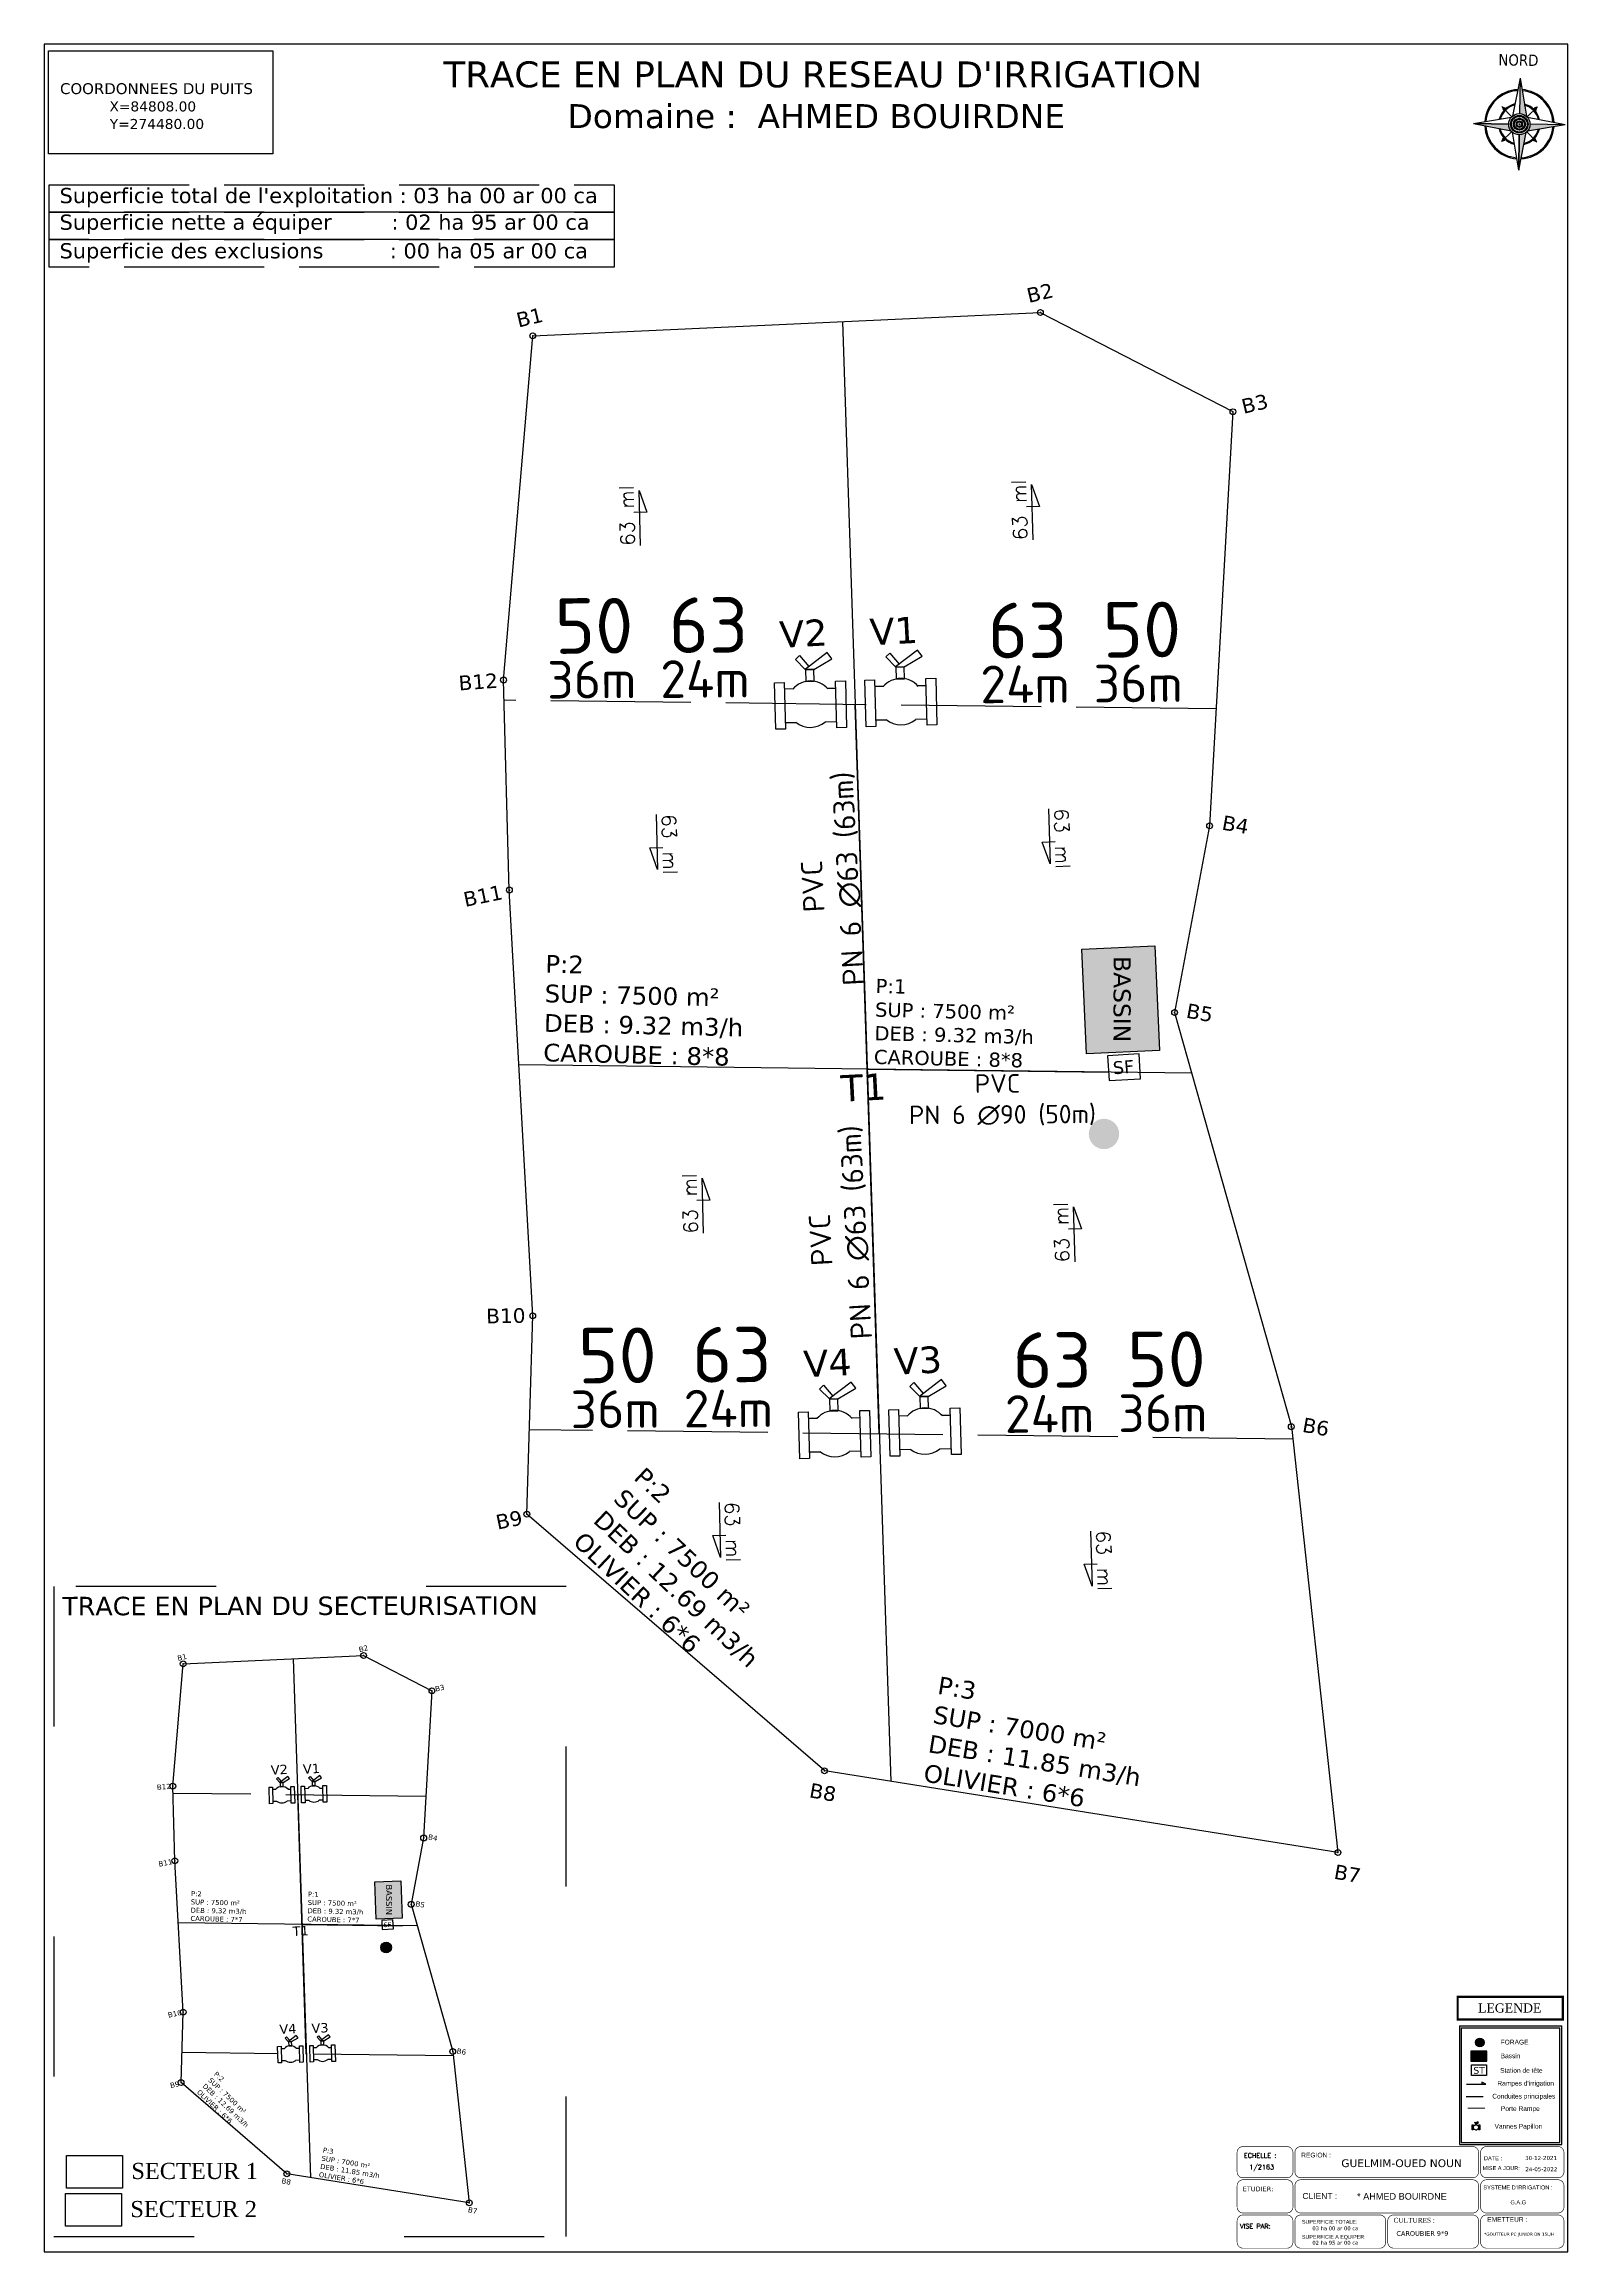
# Model space of a CAD drawing. Header units: millimetres. Extents: x 81856 to 91441, y 211852 to 275626.
# Drawn here: x 82135.1 to 82396.2, y 274291.5 to 274670 of the extents above; entities that cross this region are included whole.
import ezdxf

# ---------------------------------------------------------------- set-up
doc = ezdxf.new("R2010")
doc.units = ezdxf.units.MM
doc.header["$LTSCALE"] = 2
doc.header["$PDMODE"] = 32
doc.header["$PDSIZE"] = -1
doc.linetypes.add('ACAD_ISO02W100', pattern=[15, 12, -3])
doc.linetypes.add('ACAD_ISO03W100', pattern=[30, 12, -18])
for name, color, linetype in [('B Talus', 4, 'Continuous'), ('CADRE', 7, 'Continuous'), ('cartouche', 80, 'Continuous'), ('legende', 7, 'Continuous'), ('LIMITE PROPRIETE', 7, 'Continuous'), ('LÉGENDE', 7, 'Continuous'), ('MiseEnPage', 7, 'Continuous'), ('NORD', 7, 'Continuous'), ('PORTE RAMPE', 3, 'ACAD_ISO03W100'), ('vanne', 7, 'Continuous')]:
    doc.layers.add(name, color=color, linetype=linetype)
doc.layers.add('Principal', color=1, linetype='Continuous', lineweight=30)
doc.layers.add('rampe', color=142, linetype='Continuous', lineweight=25)
doc.styles.add('Arial', font='arial.ttf')
doc.styles.get("Standard").update_dxf_attribs({"font": 'txt.shx'})
doc.styles.add('STYLE4', font='times.ttf', dxfattribs={"height": 0.9})
doc.styles.add('STYLE5', font='tahoma.ttf', dxfattribs={"height": 1})

msp = doc.modelspace()

# ---------------------------------------------------------------- texts
at = {"attachment_point": 1}
for s, insert, char_height, width in [("{\\fVerdana|b0|i0|c0|p34;\\C0;TRACE EN PLAN DU RESEAU D'IRRIGATION}", (82203.508, 274667.054, -227.046), 4.4459, 213.2551), ('{\\fVerdana|b0|i0|c0|p34;\\C0;COORDONNEES DU PUITS }', (82137.784, 274663.314, -44.754), 1.86367, 89.39386), ('{\\fVerdana|b0|i0|c0|p34;\\C1; X=84808.00}', (82145.511, 274660.195, -44.754), 1.71977, 105.16924), ('{\\fVerdana|b0|i0|c0|p34;\\C0; Domaine \\C1;:  AHMED BOUIRDNE}', (82222.981, 274659.723, -227.046), 4.10262, 250.88835), ('{\\fVerdana|b0|i0|c0|p34;\\C1; Y=274480.00}', (82145.559, 274657.185, -44.754), 1.71977, 105.16924), ("{\\fVerdana|b0|i0|c0|p34;\\C0;Superficie total de l'exploitation : 03 ha 00 ar 00 ca}", (82137.708, 274645.359), 2.60752, 125.07402), ('{\\fVerdana|b0|i0|c0|p34;\\C0;Superficie nette a équiper         : 02 ha 95 ar 00 ca}', (82137.708, 274640.798), 2.60752, 125.07402), ('{\\fVerdana|b0|i0|c0|p34;\\C5;Superficie des exclusions          : 00 ha 05 ar 00 ca}', (82137.708, 274635.894), 2.60752, 125.07402)]:
    msp.add_mtext(s, dxfattribs=dict(at, insert=insert, char_height=char_height, width=width))
at = {"color": 1, "lineweight": 30, "attachment_point": 1}
for s, insert, char_height, width, rotation in [('{\\fVerdana|b0|i0|c0|p34;\\C256;B2}', (82303.223, 274628.064), 2.51182, 45.96628, 13.44489), ('{\\fVerdana|b0|i0|c0|p34;\\C256;B1}', (82215.761, 274623.862), 2.51182, 45.96628, 13.44489), ('{\\fVerdana|b0|i0|c0|p34;\\C256;B3}', (82340.031, 274609.059), 2.51182, 45.96628, 13.44489), ('{\\fVerdana|b0|i0|c0|p34;\\C256;B12}', (82205.998, 274561.711), 2.51182, 45.96628, 4.11576), ('{\\fVerdana|b0|i0|c0|p34;\\C256;B4}', (82337.216, 274537.849), 2.51182, 45.96628, 349.88366), ('{\\fVerdana|b0|i0|c0|p34;\\C256;B11}', (82206.705, 274524.557), 2.51182, 45.96628, 11.67239), ('{\\fVerdana|b0|i0|c0|p34;\\C256;B5}', (82331.087, 274505.612), 2.51182, 45.96628, 349.88366), ('{\\fVerdana|b0|i0|c0|p34;\\C256;B10}', (82210.79, 274453.205), 2.51182, 45.96628, 1.10106), ('{\\fVerdana|b0|i0|c0|p34;\\C256;B6}', (82350.992, 274434.608), 2.51182, 45.96628, 349.88366), ('{\\fVerdana|b0|i0|c0|p34;\\C256;B9}', (82212.264, 274417.797), 2.51182, 45.96628, 11.67239), ('{\\fVerdana|b0|i0|c0|p34;\\C256;B2}', (82188.887, 274395.203), 0.89266, 16.33562, 13.44489), ('{\\fVerdana|b0|i0|c0|p34;\\C256;B1}', (82157.805, 274393.71), 0.89266, 16.33562, 13.44489), ('{\\fVerdana|b0|i0|c0|p34;\\C256;B3}', (82201.968, 274388.449), 0.89266, 16.33562, 13.44489), ('{\\fVerdana|b0|i0|c0|p34;\\C256;B12}', (82154.335, 274371.622), 0.89266, 16.33562, 4.11576), ('{\\fVerdana|b0|i0|c0|p34;\\C256;B8}', (82266.5, 274371.957), 2.51182, 45.96628, 349.88366), ('{\\fVerdana|b0|i0|c0|p34;\\C256;B4}', (82200.968, 274363.142), 0.89266, 16.33562, 349.88366), ('{\\fVerdana|b0|i0|c0|p34;\\C256;B11}', (82154.587, 274358.418), 0.89266, 16.33562, 11.67239), ('{\\fVerdana|b0|i0|c0|p34;\\C256;B7}', (82356.415, 274358.006), 2.51182, 45.96628, 349.88366), ('{\\fVerdana|b0|i0|c0|p34;\\C256;B5}', (82198.79, 274351.686), 0.89266, 16.33562, 349.88366), ('{\\fVerdana|b0|i0|c0|p34;\\C256;B10}', (82156.187, 274332.545), 0.89266, 16.33562, 11.67239), ('{\\fVerdana|b0|i0|c0|p34;\\C256;B6}', (82205.864, 274326.452), 0.89266, 16.33562, 349.88366), ('{\\fVerdana|b0|i0|c0|p34;\\C256;B9}', (82156.562, 274320.478), 0.89266, 16.33562, 11.67239), ('{\\fVerdana|b0|i0|c0|p34;\\C256;B8}', (82175.837, 274304.187), 0.89266, 16.33562, 349.88366), ('{\\fVerdana|b0|i0|c0|p34;\\C256;B7}', (82207.791, 274299.229), 0.89266, 16.33562, 349.88366)]:
    msp.add_mtext(s, dxfattribs=dict(at, insert=insert, char_height=char_height, width=width, rotation=rotation))
at = {"color": 3, "linetype": 'ACAD_ISO02W100', "lineweight": 25, "attachment_point": 1, "rotation": 2.92986}
for s, insert, char_height, width in [('{\\fVerdana|b0|i0|c0|p34;\\C256;V2}', (82260.949, 274571.057), 4.54754, 101.84746), ('{\\fVerdana|b0|i0|c0|p34;\\C256;V1}', (82276.437, 274571.497), 4.54754, 101.84746), ('{\\fVerdana|b0|i0|c0|p34;\\C256;T1}', (82271.485, 274493.242), 4.54754, 101.84746), ('{\\fVerdana|b0|i0|c0|p34;\\C256;V4}', (82265.082, 274445.997), 4.54754, 101.84746), ('{\\fVerdana|b0|i0|c0|p34;\\C256;V3}', (82280.57, 274446.436), 4.54754, 101.84746), ('{\\fVerdana|b0|i0|c0|p34;\\C256;V2}', (82173.864, 274374.944), 1.61612, 36.19482), ('{\\fVerdana|b0|i0|c0|p34;\\C256;V1}', (82179.368, 274375.1), 1.61612, 36.19482), ('{\\fVerdana|b0|i0|c0|p34;\\C256;T1}', (82177.608, 274347.29), 1.61612, 36.19482), ('{\\fVerdana|b0|i0|c0|p34;\\C256;V4}', (82175.333, 274330.5), 1.61612, 36.19482), ('{\\fVerdana|b0|i0|c0|p34;\\C256;V3}', (82180.837, 274330.656), 1.61612, 36.19482)]:
    msp.add_mtext(s, dxfattribs=dict(at, insert=insert, char_height=char_height, width=width))
at = {"color": 1, "attachment_point": 1}
for s, insert, char_height, width, rotation in [('\\pxi5.9576;{\\fISOCPEUR|b0|i0|c0|p34;PVC \\P\\pi2.4076;PN 6 ∅63 (63m)}', (82266.402, 274499.428, -2312.284), 3.64152, 51.40041, 93.13921), ('\\pxi5.9576;{\\fISOCPEUR|b0|i0|c0|p34;PVC \\P\\pi2.4076;PN 6 ∅90 (50m)}', (82275.568, 274493.291, -2023.248), 3.18633, 44.97536, 0.33811), ('\\pxi5.9576;{\\fISOCPEUR|b0|i0|c0|p34;PVC \\P\\pi2.4076;PN 6 ∅63 (63m)}', (82267.757, 274438.81, -2312.284), 3.64152, 51.40041, 93.13921)]:
    msp.add_mtext(s, dxfattribs=dict(at, insert=insert, char_height=char_height, width=width, rotation=rotation))
at = {"attachment_point": 1}
for s, insert, char_height, width, rotation in [('{\\fVerdana|b0|i0|c0|p34;P:2\\PSUP : 7500 m²\\PDEB : 9.32 m3/h\\PCAROUBE : 8*8}', (82221.013, 274513.88), 3.0401, 51.68178, 358.62897), ('{\\fVerdana|b0|i0|c0|p34;\\C0;BASSIN}', (82321.283, 274513.665, -149.16), 2.92077, 140.09964, 269.87549), ('{\\fVerdana|b0|i0|c0|p34;P:1\\PSUP : 7500 m²\\PDEB : 9.32 m3/h\\PCAROUBE : 8*8}', (82277.596, 274509.785), 2.43208, 41.34543, 358.62897), ('{\\fVerdana|b0|i0|c0|p34;\\C0;SF}', (82318.133, 274495.586, -112.129), 2.19565, 105.31819, 4.75894), ('{\\fVerdana|b0|i0|c0|p34;P:2\\PSUP : 7500 m²\\PDEB : 12.69 m3/h\\POLIVIER : 6*6}', (82238.022, 274426.301), 3.0401, 51.68178, 316.65125), ('{\\fVerdana|b0|i0|c0|p34;\\C5;TRACE EN PLAN DU SECTEURISATION}', (82138.167, 274403.826), 3.1682, 151.96799, 0.07222), ('{\\fVerdana|b0|i0|c0|p34;P:3\\PSUP : 7000 m²\\PDEB : 11.85 m3/h\\POLIVIER : 6*6}', (82288.517, 274390.213), 3.0401, 51.68178, 350.83135), ('{\\fVerdana|b0|i0|c0|p34;P:2\\PSUP : 7500 m²\\PDEB : 9.32 m3/h\\PCAROUBE : 7*7}', (82160.248, 274353.383), 0.85123, 14.4709, 358.62897), ('{\\fVerdana|b0|i0|c0|p34;P:1\\PSUP : 7500 m²\\PDEB : 9.32 m3/h\\PCAROUBE : 7*7}', (82180.281, 274353.286), 0.85123, 14.4709, 358.62897), ('{\\fVerdana|b0|i0|c0|p34;\\C0;BASSIN}', (82194.701, 274354.509, -53.009), 1.03799, 49.78899, 269.65692), ('{\\fVerdana|b0|i0|c0|p34;\\C0;SF}', (82193.202, 274347.964, -39.849), 0.7803, 37.42826, 4.54037), ('{\\fVerdana|b0|i0|c0|p34;P:2\\PSUP : 7500 m²\\PDEB : 12.69 m3/h\\POLIVIER : 6*6}', (82164.669, 274322.531), 0.85123, 14.4709, 316.65125), ('{\\fVerdana|b0|i0|c0|p34;P:3\\PSUP : 7000 m²\\PDEB : 11.85 m3/h\\POLIVIER : 6*6}', (82182.916, 274309.432), 0.85123, 14.4709, 350.83135)]:
    msp.add_mtext(s, dxfattribs=dict(at, insert=insert, char_height=char_height, width=width, rotation=rotation))
at = {"lineweight": 25, "insert": (82379.999, 274323.225, -560.151), "char_height": 1.1524, "width": 3.27289, "attachment_point": 1}
msp.add_mtext('{\\fVerdana|b0|i0|c0|p34;ST}', dxfattribs=at)
at = {"layer": 'cartouche', "color": 0, "lineweight": 0, "attachment_point": 1}
for s, insert, char_height, width in [('{\\Fromanc.shx|c0;ECHELLE :}', (82340.675, 274308.469, -296.156), 0.81218, 23.58055), ('{\\fArial|b0|i0|c0|p34;REGION :}', (82350.503, 274308.533, -296.156), 0.81218, 23.58055), ('{\\fVerdana|b0|i0|c0|p34;GUELMIM-OUED NOUN}', (82357.373, 274307.401, -338.623), 1.32934, 43.29175), ('{\\fArial|b0|i0|c0|p34;DATE :}', (82381.828, 274307.934, -296.156), 0.68613, 23.58055), ('\\A1;{\\fVerdana|b0|i0|c0|p34;30-12-2021}', (82388.877, 274307.976, -296.156), 0.68613, 23.58055), ('{\\Fromanc|c0;1/2163}', (82341.609, 274306.473, -296.156), 0.81218, 23.58055), ('{\\fArial|b0|i0|c0|p34;MISE A JOUR:}', (82381.585, 274306.237, -296.156), 0.68613, 23.58055), ('\\A1;{\\fVerdana|b0|i0|c0|p34;\\C1;24-05-2022}', (82388.914, 274306.051, -296.156), 0.68613, 23.58055), ('{\\fVerdana|b0|i0|c0|p34;ETUDIER:}', (82340.483, 274302.729, -296.156), 0.81218, 23.58055), ('{\\fArial|b0|i0|c0|p34;CLIENT :}', (82350.707, 274301.637, -378.416), 1.03777, 30.13029), ('{\\fArial|b0|i0|c0|p34;* AHMED BOUIRDNE}', (82360.083, 274301.615, -509.705), 1.11825, 32.46703), ("{\\fArial|b0|i0|c0|p34;SYSTEME D'IRRIGATION :}", (82381.719, 274302.921, -296.156), 0.68613, 23.58055), ('{\\fArial|b0|i0|c0|p34;G.A.G}', (82386.37, 274300.37, -296.156), 0.68613, 23.58055), ('{\\Fromanc|c0;VISE PAR:\\P }', (82340.008, 274296.349, -296.156), 0.81218, 23.58055), ('{\\fArial|b0|i0|c0|p34;SUPERFICIE TOTALE:}', (82350.636, 274297.019, -296.156), 0.64974, 18.86444), ('{\\fVerdana|b0|i0|c0|p34;03 ha 00 ar 00 ca}', (82352.408, 274295.893, -296.156), 0.64974, 18.86444), ('{\\fTimes New Roman|b0|i0|c0|p18;CULTURES :}', (82366.334, 274297.365, -296.156), 0.81218, 23.58055), ('{\\fArial|b0|i0|c0|p34;EMETTEUR :}', (82382.382, 274297.508, -296.156), 0.81218, 23.58055), ('{\\fArial|b0|i0|c0|p34;SUPERFICIE A EQUIPER:}', (82350.636, 274294.426, -296.156), 0.64974, 18.86444), ('{\\fVerdana|b0|i0|c0|p34;02 ha 95 ar 00 ca}', (82352.407, 274293.431, -296.156), 0.64974, 18.86444), ('{\\fVerdana|b0|i0|c0|p34;CAROUBIER 9*9}', (82366.816, 274295.092, -296.156), 0.81218, 23.58055), ('{\\fVerdana|b0|i0|c0|p34;*GOUTTEUR PC JUNIOR DN 15L/H}', (82381.854, 274294.818, -250.508), 0.52595, 14.26839)]:
    msp.add_mtext(s, dxfattribs=dict(at, insert=insert, char_height=char_height, width=width))
at = {"layer": 'legende', "color": 0, "lineweight": 0, "char_height": 2.76498, "width": 26.25612, "attachment_point": 1}
for s, insert in [('{\\fTimes New Roman|b0|i0|c0|p18;SECTEUR 1}', (82150.008, 274306.791)), ('{\\fTimes New Roman|b0|i0|c0|p18;SECTEUR 2}', (82149.836, 274300.26))]:
    msp.add_mtext(s, dxfattribs=dict(at, insert=insert))
at = {"layer": 'LIMITE PROPRIETE', "color": 6}
for rotation, p in [(91.54024, (82303.59, 274585.04)), (91.54024, (82236.313, 274584.057)), (271.54024, (82308.166, 274538.931)), (271.54024, (82240.889, 274537.947)), (91.54024, (82247.118, 274466.152)), (91.54024, (82310.785, 274461.232)), (271.54024, (82251.694, 274420.042)), (271.54024, (82315.361, 274415.122))]:
    msp.add_text('63 ml', height=2.4447, rotation=rotation, dxfattribs=at).set_placement(p)
at = {"layer": 'LÉGENDE', "style": 'Arial'}
for s, height, p in [('FORAGE', 0.8094, (82384.683, 274327.086, -433.463)), ('Station de tête', 0.80938, (82384.59, 274322.233, -433.463)), ('Bassin', 0.8094, (82384.683, 274324.729, -433.463))]:
    msp.add_text(s, height=height, dxfattribs=at).set_placement(p)
at = {"layer": 'LÉGENDE', "char_height": 0.80938, "attachment_point": 1, "style": 'Arial'}
for s, insert in [('Conduites principales', (82383.236, 274318.629, -433.463)), ("Rampes d'irrigation", (82384.114, 274320.847, -433.463)), ('Porte Rampe  ', (82384.727, 274316.493, -433.463)), ('Vannes Papillon', (82383.639, 274313.466, -433.463))]:
    msp.add_mtext(s, dxfattribs=dict(at, insert=insert))
at = {"layer": 'MiseEnPage', "color": 7, "style": 'STYLE4'}
msp.add_text('LEGENDE', height=1.5571, dxfattribs=at).set_placement((82380.813, 274332.569, -433.463))
at = {"layer": 'PORTE RAMPE', "ltscale": 0.1, "attachment_point": 1, "rotation": 0.38109}
for s, insert, char_height, width in [('\\A1;\\pxi6.7576;{\\fISOCPEUR|b0|i0|c0|p34; \\P\\pi1.5575;   50 63          }', (82189.376, 274590.673, -421423.257), 9.53035, 157.36165), ('\\A1;\\pxi6.7576;{\\fISOCPEUR|b0|i0|c0|p34; \\P\\pi1.5575;   63 50          }', (82263.6, 274589.895, -421423.257), 9.53035, 157.36165), ('\\A1;\\pxqc;{\\fISOCPEUR|b0|i0|c0|p34; \\P\\pq*;      36m 24m    }', (82196.563, 274574.828, -421133.394), 6.44827, 122.11663), ('\\A1;\\pxqc;{\\fISOCPEUR|b0|i0|c0|p34; \\P\\pq*;      24m 36m    }', (82270.787, 274574.05, -421133.394), 6.44827, 122.11663), ('\\A1;\\pxi6.7576;{\\fISOCPEUR|b0|i0|c0|p34; \\P\\pi1.5575;   50 63          }', (82193.383, 274465.603, -421423.257), 9.53035, 157.36165), ('\\A1;\\pxi6.7576;{\\fISOCPEUR|b0|i0|c0|p34; \\P\\pi1.5575;   63 50          }', (82267.815, 274464.81, -421423.257), 9.53035, 157.36165), ('\\A1;\\pxqc;{\\fISOCPEUR|b0|i0|c0|p34; \\P\\pq*;      36m 24m    }', (82200.57, 274449.758, -421133.394), 6.44827, 122.11663), ('\\A1;\\pxqc;{\\fISOCPEUR|b0|i0|c0|p34; \\P\\pq*;      24m 36m    }', (82275.002, 274448.966, -421133.394), 6.44827, 122.11663)]:
    msp.add_mtext(s, dxfattribs=dict(at, insert=insert, char_height=char_height, width=width))

# ---------------------------------------------------------------- blocks, each defined once
blk = doc.blocks.new('A$C4D8425F5')
at = {"layer": 'CADRE'}
for points in [[(5.35, 10.55), (6.08, 6.19), (5.28, 6.52)], [(0, 5.35), (4.05, 5.29), (4.33, 4.49)], [(6.19, 4.47), (6.49, 5.26), (10.55, 5.2)], [(6.05, 4.33), (5.26, 4.05), (5.2, 0)]]:
    blk.add_solid(points, dxfattribs=at)
at = {"layer": 'NORD'}
for p, q in [((5.35, 10.55), (5.29, 6.49)), ((0, 5.35), (4.05, 5.29)), ((4.05, 5.29), (0, 5.35)), ((4.41, 6.13), (3.25, 7.32)), ((3.31, 7.27), (3.43, 6.95)), ((6.15, 6.12), (7.34, 7.28)), ((10.55, 5.2), (6.49, 5.26)), ((7.28, 7.23), (6.96, 7.1)), ((4.4, 4.42), (3.21, 3.27)), ((3.26, 3.32), (3.58, 3.45)), ((5.2, 0), (5.26, 4.05)), ((5.26, 4.05), (5.2, 0)), ((6.12, 4.39), (7.27, 3.2)), ((7.22, 3.26), (7.09, 3.58))]:
    blk.add_line(p, q, dxfattribs=at)
for points in [[(5.35, 10.55), (4.49, 6.21)], [(5.35, 10.55), (6.08, 6.19)], [(0, 5.35), (4.36, 6.08)], [(0, 5.35), (4.33, 4.49)], [(3.31, 7.27), (3.62, 7.13)], [(3.39, 6.9), (3.67, 7.18)], [(10.55, 5.2), (6.19, 4.47)], [(10.55, 5.2), (6.21, 6.05)], [(6.92, 7.15), (7.19, 6.86)], [(7.28, 7.23), (7.15, 6.91)], [(3.26, 3.32), (3.4, 3.64)], [(3.63, 3.4), (3.35, 3.69)], [(5.2, 0), (4.47, 4.36)], [(5.2, 0), (6.05, 4.33)], [(7.14, 3.62), (6.86, 3.35)], [(7.22, 3.26), (6.9, 3.39)]]:
    blk.add_lwpolyline(points, dxfattribs=at)
for radius in [1.22, 1.01, 1, 0.997, 0.992, 0.987, 0.982, 0.976, 0.971, 0.966, 0.961, 0.955, 0.955, 0.95, 0.945, 0.939, 0.934, 0.929, 0.924, 0.918, 0.913, 0.908, 0.903, 0.692, 0.686, 0.681, 0.676, 0.671, 0.665, 0.66, 0.655, 0.649, 0.644, 0.639, 0.634, 0.628, 0.623, 0.618, 0.612, 0.607, 0.602, 0.597, 0.591, 0.586, 0.375, 0.37, 0.365, 0.359, 0.354, 0.349, 0.344, 0.338, 0.333, 0.328, 0.322, 0.317, 0.312, 0.307, 0.301, 0.296, 0.291, 0.286, 0.28, 0.275, 0.27, 0.0588]:
    blk.add_circle((5.27, 5.27), radius, dxfattribs=at)
for radius, start, end in [(3.99, 92.5855, 175.8161), (3.86, 93.0638, 175.3378), (3.99, 2.5855, 85.8161), (3.86, 3.0638, 85.3378), (3.99, 182.5855, 265.8161), (2.38, 102.277, 166.1246), (2.27, 103.432, 164.9696), (2.38, 12.277, 76.1246), (2.27, 13.432, 74.9696), (3.86, 183.0638, 265.3378), (2.38, 192.277, 256.1246), (2.27, 193.432, 254.9696), (3.99, 272.5855, 355.8161), (3.86, 273.0638, 355.3378), (2.38, 282.277, 346.1246), (2.27, 283.432, 344.9696)]:
    blk.add_arc((5.27, 5.27), radius, start, end, dxfattribs=at)
for points in [[(5.35, 10.55), (4.49, 6.21), (5.29, 6.49), (5.35, 10.55)], [(3.31, 7.27), (3.43, 6.95), (3.62, 7.13)], [(7.28, 7.23), (6.96, 7.1), (7.15, 6.91)], [(3.4, 3.64), (3.26, 3.32), (3.58, 3.45)], [(5.2, 0), (6.05, 4.33), (5.26, 4.05), (5.2, 0)], [(6.9, 3.39), (7.09, 3.58), (7.22, 3.26)]]:
    blk.add_solid(points, dxfattribs=at)
blk = doc.blocks.new('A$C59717CD2')
at = {"layer": 'B Talus', "color": 0}
blk.add_blockref('A$C4D8425F5', (0, 0), dxfattribs=at)
at = {"layer": 'CADRE', "color": 0, "style": 'STYLE5'}
blk.add_text('NORD', height=1.3, rotation=359.2008, dxfattribs=at).set_placement((2.85, 12.03))
blk = doc.blocks.new('A$C07FB6640')
at = {"color": 0}
for points in [[(4.32, 13.84), (5.14, 14.59), (6.95, 12.36), (6.22, 11.8)], [(11.59, 13.79), (10.67, 15.06), (6.2, 11.81), (7.93, 11.76)], [(0, 9.31), (1.94, 9.31), (1.94, 0), (0, 0)], [(6.25, 9.39), (7.93, 9.39), (7.93, 11.76), (6.25, 11.76)], [(12.23, 9.31), (14.17, 9.31), (14.17, 0), (12.23, 0)]]:
    blk.add_lwpolyline(points, close=True, dxfattribs=at)
for points in [[(1.94, 8.05), (3.76, 8.05)], [(10.5, 7.96), (12.23, 7.9)], [(1.94, 1.34), (4.14, 1.28)], [(12.23, 1.19), (9.91, 1.18)]]:
    blk.add_lwpolyline(points, dxfattribs=at)
for start, end in [(39.6805, 138.0901), (229.2707, 308.2211)]:
    blk.add_arc((7.09, 4.84), 4.63, start, end, dxfattribs=at)

# ---------------------------------------------------------------- hatches: boundary and pattern name
h = msp.add_hatch(color=256)
h.set_gradient(color1=(0, 0, 255), one_color=1, tint=1, name='SPHERICAL')
h.paths.add_polyline_path([(82313.728, 274496.931), (82326.22, 274497.495), (82325.41, 274515.444), (82312.918, 274514.88)])
h = msp.add_hatch(color=256)
h.set_gradient(color1=(14, 37, 241), one_color=1, tint=1, name='SPHERICAL')
h.paths.add_polyline_path([(82314.096, 274483.18, 1), (82319.304, 274483.18, 1)])
h = msp.add_hatch(color=256)
h.set_gradient(color1=(0, 0, 255), one_color=1, tint=1, name='SPHERICAL')
h.paths.add_polyline_path([(82191.993, 274348.572), (82196.433, 274348.756), (82196.17, 274355.136), (82191.73, 274354.952)])
h = msp.add_hatch(color=256)
h.set_gradient(color1=(14, 37, 241), one_color=1, tint=1, name='SPHERICAL')
h.paths.add_polyline_path([(82192.752, 274343.714, 1), (82194.602, 274343.714, 1)])
at = {"linetype": 'Continuous'}
h = msp.add_hatch(color=0, dxfattribs=at)
h.set_gradient(color1=(0, 0, 255), one_color=1, tint=1)
h.paths.add_polyline_path([(82382.326, 274324.208), (82382.326, 274325.963), (82379.565, 274325.963), (82379.565, 274324.208)])
at = {"layer": 'LIMITE PROPRIETE'}
h = msp.add_hatch(color=256, dxfattribs=at)
h.set_gradient(color1=(0, 0, 255), one_color=1, tint=1)
h.paths.add_polyline_path([(82381.847, 274327.442, 1), (82380.36, 274327.442, 1)])

# ---------------------------------------------------------------- linework, layer by layer
for p, q in [((82271.885, 274622.439), (82280.155, 274372.181)), ((82331.745, 274493.581), (82216.431, 274495.004)), ((82177.75, 274393.204), (82180.69, 274304.267)), ((82199.024, 274347.41), (82158.043, 274347.916))]:
    msp.add_line(p, q)
at = {"color": 3, "linetype": 'ACAD_ISO02W100'}
for p, q in [((82335.911, 274556.034), (82213.885, 274557.54)), ((82349.059, 274430.862), (82218.226, 274432.477)), ((82200.504, 274369.605), (82157.138, 274370.14)), ((82205.177, 274325.121), (82158.681, 274325.695))]:
    msp.add_line(p, q, dxfattribs=at)
at = {"elevation": -100531.372}
msp.add_lwpolyline([(82396.196, 274670.008), (82135.068, 274670.008), (82135.068, 274291.538), (82396.196, 274291.538)], close=True, dxfattribs=at)
at = {"color": 4}
msp.add_lwpolyline([(82135.827, 274668.867), (82174.275, 274668.867), (82174.275, 274651.227), (82135.827, 274651.227)], close=True, dxfattribs=at)
at = {"color": 5, "linetype": 'ACAD_ISO02W100'}
for points in [[(82135.921, 274645.877), (82232.754, 274645.877), (82232.754, 274641.184), (82135.921, 274641.184)], [(82135.921, 274641.184), (82232.754, 274641.184), (82232.754, 274636.491), (82135.921, 274636.491)], [(82135.921, 274636.491), (82232.754, 274636.491), (82232.754, 274631.798), (82135.921, 274631.798)]]:
    msp.add_lwpolyline(points, close=True, dxfattribs=at)
for points in [[(82218.808, 274619.984), (82305.784, 274624.006), (82338.807, 274607.037), (82334.774, 274536.008), (82328.806, 274504.003), (82348.824, 274433.031), (82356.761, 274359.993), (82268.834, 274373.983), (82217.798, 274418.028), (82218.807, 274452.039), (82214.773, 274524.988), (82213.791, 274561.002), (82218.808, 274619.984)], [(82158.888, 274392.332), (82189.797, 274393.761), (82201.533, 274387.731), (82200.1, 274362.488), (82197.979, 274351.114), (82205.093, 274325.892), (82207.914, 274299.936), (82176.666, 274304.907), (82158.529, 274320.56), (82158.887, 274332.647), (82157.454, 274358.572), (82157.105, 274371.37), (82158.888, 274392.332)]]:
    msp.add_lwpolyline(points)
at = {"color": 1}
for points in [[(82278.187, 274431.737), (82274.054, 274556.797)], [(82276.121, 274494.267), (82317.48, 274493.757)], [(82179.99, 274325.432), (82178.521, 274369.876)], [(82179.256, 274347.654), (82196.5, 274347.441)]]:
    msp.add_lwpolyline(points, dxfattribs=at)
for points in [[(82325.41, 274515.444), (82326.22, 274497.495), (82313.728, 274496.931), (82312.918, 274514.88)], [(82322.969, 274492.638), (82322.72, 274496.909), (82317.315, 274496.593), (82317.564, 274492.323)], [(82196.17, 274355.136), (82196.433, 274348.756), (82191.993, 274348.572), (82191.73, 274354.952)], [(82194.916, 274346.91), (82194.833, 274348.428), (82192.912, 274348.323), (82192.995, 274346.805)]]:
    msp.add_lwpolyline(points, close=True)
at = {"color": 5, "linetype": 'ACAD_ISO03W100'}
msp.add_lwpolyline([(82136.747, 274294.195), (82224.519, 274294.195), (82224.519, 274405.608), (82136.747, 274405.608)], close=True, dxfattribs=at)
at = {"elevation": -433.463}
for points in [[(82377.612, 274330.28), (82395.175, 274330.28)], [(82377.938, 274329.955), (82394.85, 274329.955)]]:
    msp.add_lwpolyline(points, dxfattribs=at)
at = {"color": 5, "linetype": 'Continuous', "elevation": -207.233}
msp.add_lwpolyline([(82382.326, 274325.963), (82379.565, 274325.963), (82379.565, 274324.208), (82382.326, 274324.208)], close=True, dxfattribs=at)
at = {"lineweight": 25, "elevation": -433.463}
msp.add_lwpolyline([(82379.695, 274323.594), (82382.243, 274323.594), (82382.243, 274321.748), (82379.695, 274321.748)], close=True, dxfattribs=at)
at = {"lineweight": 25}
for points in [[(82138.878, 274308.046), (82148.518, 274308.046), (82148.518, 274302.464), (82138.878, 274302.464)], [(82138.706, 274301.515), (82148.346, 274301.515), (82148.346, 274295.933), (82138.706, 274295.933)]]:
    msp.add_lwpolyline(points, close=True, dxfattribs=at)
msp.add_circle((82193.677, 274343.714), 0.925)
for p in [(82305.801, 274624), (82218.801, 274620), (82338.801, 274607), (82213.801, 274561), (82334.801, 274536), (82214.801, 274525), (82328.801, 274504), (82218.801, 274452), (82348.801, 274433), (82217.801, 274418), (82189.804, 274393.759), (82158.885, 274392.337), (82201.531, 274387.717), (82157.109, 274371.37), (82268.801, 274374), (82200.11, 274362.485), (82356.801, 274360), (82157.464, 274358.576), (82197.978, 274351.113), (82158.885, 274332.633), (82205.085, 274325.881), (82158.53, 274320.55), (82176.655, 274304.913), (82207.928, 274299.938)]:
    msp.add_point(p)
at = {"layer": 'cartouche', "color": 0, "lineweight": 0, "const_width": 0.102, "elevation": -296.156}
for points in [[(82339.519, 274308.571), (82339.519, 274305.252, 0.4142136), (82340.538, 274304.234), (82348.061, 274304.234, 0.4142136), (82349.08, 274305.252), (82349.08, 274308.571, 0.4142136), (82348.061, 274309.589), (82340.538, 274309.589, 0.4142136)], [(82349.419, 274305.252, 0.4142136), (82350.438, 274304.234), (82379.884, 274304.234, 0.4142136), (82380.902, 274305.252), (82380.902, 274308.571, 0.4142136), (82379.884, 274309.589), (82350.438, 274309.589, 0.4142136), (82349.419, 274308.571)], [(82395.531, 274305.252), (82395.531, 274308.571, 0.4142136), (82394.512, 274309.589), (82382.26, 274309.589, 0.4142136), (82381.242, 274308.571), (82381.242, 274305.252, 0.4142136), (82382.26, 274304.234), (82394.512, 274304.234, 0.4142136)], [(82349.08, 274302.876, 0.4142136), (82348.061, 274303.895), (82340.538, 274303.895, 0.4142136), (82339.519, 274302.876), (82339.519, 274299.218, 0.4142136), (82340.538, 274298.2), (82348.061, 274298.2, 0.4142136), (82349.08, 274299.218)], [(82380.902, 274302.876, 0.4142136), (82379.884, 274303.895), (82350.438, 274303.895, 0.4142136), (82349.419, 274302.876), (82349.419, 274299.218, 0.4142136), (82350.438, 274298.2), (82379.884, 274298.2, 0.4142136), (82380.902, 274299.218)], [(82382.26, 274298.2), (82394.512, 274298.2, 0.4142136), (82395.531, 274299.218), (82395.531, 274302.876, 0.4142136), (82394.512, 274303.895), (82382.26, 274303.895, 0.4142136), (82381.242, 274302.876), (82381.242, 274299.218, 0.4142136)], [(82349.08, 274293.185), (82349.08, 274296.842, 0.4142136), (82348.061, 274297.861), (82340.538, 274297.861, 0.4142136), (82339.519, 274296.842), (82339.519, 274293.185, 0.4142136), (82340.538, 274292.166), (82348.061, 274292.166, 0.4142136)], [(82363.973, 274292.166, 0.4142136), (82364.991, 274293.185), (82364.991, 274296.842, 0.4142136), (82363.973, 274297.861), (82350.438, 274297.861, 0.4142136), (82349.419, 274296.842), (82349.419, 274293.185, 0.4142136), (82350.438, 274292.166)], [(82366.349, 274292.166), (82379.884, 274292.166, 0.4142136), (82380.902, 274293.185), (82380.902, 274296.842, 0.4142136), (82379.884, 274297.861), (82366.349, 274297.861, 0.4142136), (82365.331, 274296.842), (82365.331, 274293.185, 0.4142136)], [(82381.242, 274296.842), (82381.242, 274293.185, 0.4142136), (82382.26, 274292.166), (82394.512, 274292.166, 0.4142136), (82395.531, 274293.185), (82395.531, 274296.842, 0.4142136), (82394.512, 274297.861), (82382.26, 274297.861, 0.4142136)]]:
    msp.add_lwpolyline(points, format="xyb", close=True, dxfattribs=at)
at = {"layer": 'LIMITE PROPRIETE', "color": 6, "flags": 128}
for points in [[(82237.269, 274584.076), (82237.015, 274593.512), (82238.357, 274589.757), (82236.134, 274589.697)], [(82304.546, 274585.06), (82304.293, 274594.496), (82305.634, 274590.741), (82303.411, 274590.681)], [(82307.21, 274538.911), (82307.463, 274529.476), (82306.122, 274533.231), (82308.345, 274533.29)], [(82239.933, 274537.927), (82240.186, 274528.492), (82238.845, 274532.247), (82241.068, 274532.306)], [(82248.074, 274466.171), (82247.821, 274475.607), (82249.162, 274471.852), (82246.939, 274471.792)], [(82311.742, 274461.252), (82311.488, 274470.687), (82312.829, 274466.932), (82310.606, 274466.873)], [(82250.738, 274420.022), (82250.991, 274410.587), (82249.65, 274414.342), (82251.873, 274414.402)], [(82314.405, 274415.103), (82314.659, 274405.667), (82313.317, 274409.422), (82315.54, 274409.482)]]:
    msp.add_lwpolyline(points, dxfattribs=at)
at = {"layer": 'LIMITE PROPRIETE', "color": 5}
msp.add_circle((82381.112, 274327.434, -433.463), 0.744, dxfattribs=at)
at = {"layer": 'LÉGENDE'}
for p, q in [((82377.612, 274330.28, -433.463), (82377.612, 274318.372, -433.463)), ((82377.938, 274329.955, -433.463), (82377.938, 274318.372, -433.463)), ((82377.612, 274318.372, -433.463), (82377.612, 274309.952, -433.463)), ((82377.938, 274318.372, -433.463), (82377.938, 274310.278, -433.463)), ((82394.85, 274310.278, -433.463), (82394.85, 274318.372, -433.463)), ((82395.175, 274309.952, -433.463), (82395.175, 274318.372, -433.463)), ((82377.612, 274309.952, -433.463), (82395.175, 274309.952, -433.463)), ((82377.938, 274310.278, -433.463), (82394.85, 274310.278, -433.463))]:
    msp.add_line(p, q, dxfattribs=at)
at = {"layer": 'LÉGENDE', "color": 0}
for p, q in [((82394.85, 274318.372, -433.463), (82394.85, 274329.955, -433.463)), ((82395.175, 274318.372, -433.463), (82395.175, 274330.28, -433.463))]:
    msp.add_line(p, q, dxfattribs=at)
at = {"layer": 'LÉGENDE', "color": 3, "lineweight": 13}
msp.add_line((82379.038, 274316.156, -433.463), (82381.955, 274316.156, -433.463), dxfattribs=at)
at = {"layer": 'MiseEnPage', "const_width": 0.389, "elevation": -433.463}
msp.add_lwpolyline([(82377.313, 274331.359), (82395.334, 274331.359), (82395.334, 274335.252), (82377.313, 274335.252)], close=True, dxfattribs=at)
at = {"layer": 'Principal', "lineweight": -2}
msp.add_line((82378.775, 274318.179, -433.463), (82381.691, 274318.179, -433.463), dxfattribs=at)
at = {"layer": 'rampe', "color": 6, "linetype": 'Continuous', "ltscale": 0.3}
for p, q in [((82378.857, 274320.269, -433.463), (82382.137, 274320.273, -433.463)), ((82381.472, 274320.605, -433.463), (82381.472, 274320.171, -433.463)), ((82382.137, 274320.273, -433.463), (82381.472, 274320.605, -433.463))]:
    msp.add_line(p, q, dxfattribs=at)

# ---------------------------------------------------------------- block references
at = {"xscale": 1.491055866348794, "yscale": 1.49105586629499, "zscale": 1.491055866269831}
msp.add_blockref('A$C59717CD2', (82380.034, 274648.425, -547.961), dxfattribs=at)
at = {"layer": 'vanne'}
for p, xscale, yscale, zscale, rotation in [((82260.436, 274552.548), 0.8580340112342082, 0.8580340105753218, 0.8580340111374132, 1.524308826288611), ((82275.917, 274552.982), 0.8580340112342082, 0.8580340105753218, 0.8580340111374132, 1.524308826288611), ((82264.569, 274427.488), 0.8580340112342082, 0.8580340105753218, 0.8580340111374132, 1.524308826288611), ((82280.05, 274427.922), 0.8580340112342082, 0.8580340105753218, 0.8580340111374132, 1.524308826288611), ((82173.682, 274368.366), 0.3049304340177437, 0.3049304337835869, 0.3049304339833444, 1.52430882628861), ((82179.183, 274368.52), 0.3049304340177437, 0.3049304337835869, 0.3049304339833444, 1.52430882628861), ((82175.151, 274323.922), 0.3049304340177437, 0.3049304337835869, 0.3049304339833444, 1.52430882628861), ((82180.652, 274324.076), 0.3049304340177437, 0.3049304337835869, 0.3049304339833444, 1.52430882628861)]:
    msp.add_blockref('A$C07FB6640', p, dxfattribs=dict(at, xscale=xscale, yscale=yscale, zscale=zscale, rotation=rotation))
at = {"layer": 'vanne', "xscale": 0.09100580024351002, "yscale": 0.09100580010670382, "zscale": 0.0910058002240266}
msp.add_blockref('A$C07FB6640', (82379.805, 274312.44, -808.179), dxfattribs=at)

msp.set_redraw_order([(e.dxf.handle, doc.entitydb.next_handle()) for e in msp.query("TEXT MTEXT ATTDEF DIMENSION ARC_DIMENSION")])  # texts and dimensions are drawn at this point

doc.saveas('drawing.dxf')
